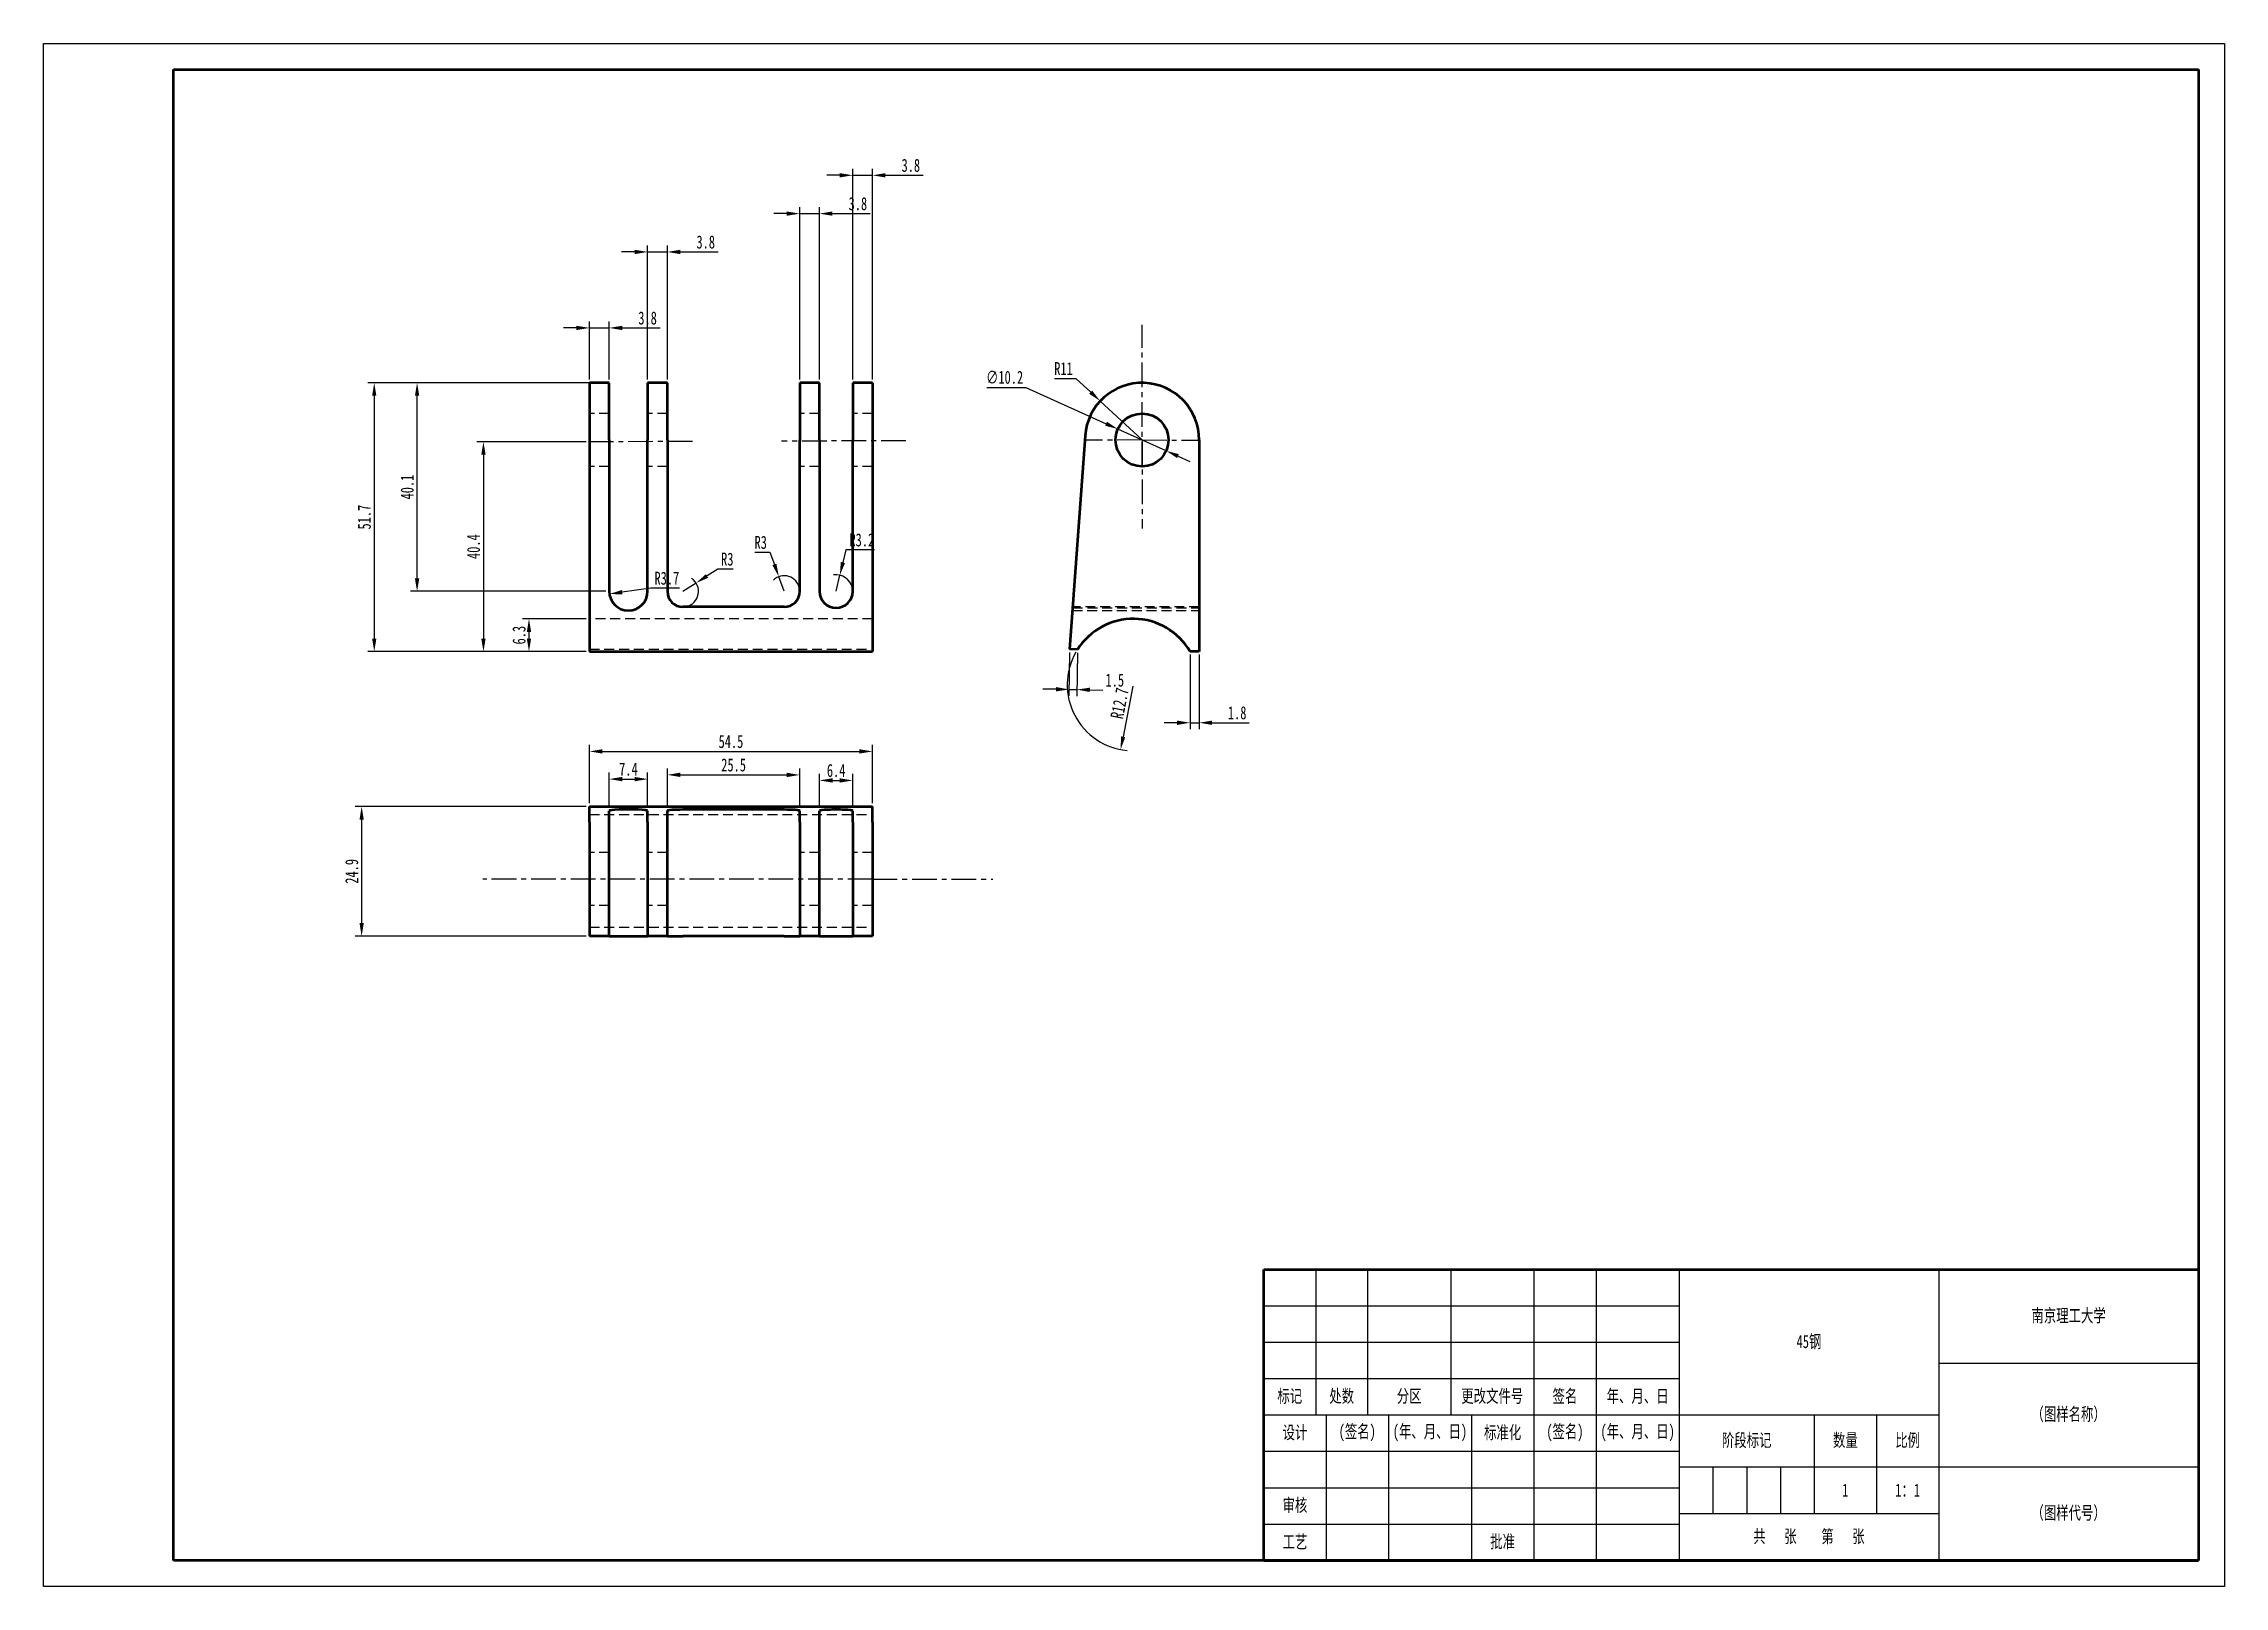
# Model space of a CAD drawing. Header units: millimetres. Extents: x 1050 to 2021, y 766 to 1186.
# Drawn here: x 1050 to 1470, y 765.6 to 1062.6 of the extents above; entities that cross this region are included whole.
import ezdxf

# ---------------------------------------------------------------- set-up
doc = ezdxf.new("R2010")
doc.units = ezdxf.units.MM
doc.header["$LTSCALE"] = 0.3
doc.linetypes.add('CENTER', pattern=[50.8, 31.75, -6.35, 6.35, -6.35])
doc.linetypes.add('DASHED', pattern=[19.05, 12.7, -6.35])
for name, color, linetype, lineweight in [('尺寸线', 3, 'Continuous', 25), ('粗实线', 7, 'Continuous', 50), ('细实线', 7, 'Continuous', 25), ('细文本', 7, 'Continuous', 25), ('细点画线', 1, 'CENTER', 25)]:
    doc.layers.add(name, color=color, linetype=linetype, lineweight=lineweight)
doc.styles.add('NUT Standard', font='simfang.ttf', dxfattribs={"width": 0.7, "height": 2.5})
doc.dimstyles.new('NUT Standard', dxfattribs={"dimtxt": 2.5, "dimasz": 2.5, "dimexe": 1.25, "dimexo": 0.625, "dimtad": 1, "dimtoh": 1, "dimdec": 1, "dimdsep": 46, "dimtxsty": 'NUT Standard', "dimcen": 2.5, "dimadec": 0, "dimazin": 0, "dimtfac": 1, "dimtdec": 1, "dimtmove": 0, "dimatfit": 3, "dimfxl": 1, "dimarcsym": 0})

msp = doc.modelspace()

# ---------------------------------------------------------------- texts
at = {"layer": '粗实线', "char_height": 2.5, "attachment_point": 5, "style": 'NUT Standard'}
for s, insert in [('\\pxqc;{\\fFangSong|b0|i0|c134|p49;1}', (1397.04, 784.12)), ('\\pxqc;{\\fFangSong|b0|i0|c134|p49;1：1}', (1409.04, 784.12))]:
    msp.add_mtext_dynamic_manual_height_columns(s, width=12, gutter_width=12.5, heights=[0], dxfattribs=dict(at, insert=insert))
at = {"layer": '细文本', "char_height": 2.5, "attachment_point": 5, "style": 'NUT Standard'}
for s, insert, width in [('{\\fFangSong|b0|i0|c134|p49;南京理工大学}', (1440.04, 817.62), 50), ('45钢', (1390.04, 812.62), 50), ('标记', (1290.04, 802.12), 10), ('处数', (1300.04, 802.12), 10), ('分区', (1313.04, 802.12), 16), ('更改文件号', (1329.04, 802.12), 16), ('签名', (1343.04, 802.12), 12), ('年、月、日', (1357.04, 802.12), 16), ('（图样名称）', (1440.04, 798.62), 50), ('设计', (1291.04, 795.12), 12), ('(签名)', (1303.04, 795.12), 12), ('(年、月、日)', (1317.04, 795.12), 16), ('标准化', (1331.04, 795.12), 12), ('(签名)', (1343.04, 795.12), 12), ('(年、月、日)', (1357.04, 795.12), 16), ('阶段标记', (1378.04, 793.62), 26), ('数量', (1397.04, 793.62), 12), ('比例', (1409.04, 793.62), 12), ('审核', (1291.04, 781.12), 12), ('（图样代号）', (1440.04, 779.62), 50), ('工艺', (1291.04, 774.12), 12), ('批准', (1331.04, 774.12), 12), ('共   张    第   张', (1390.04, 775.12), 50)]:
    msp.add_mtext(s, dxfattribs=dict(at, insert=insert, width=width))

# ---------------------------------------------------------------- blocks, each defined once
blk = doc.blocks.new('*D5')
at = {"layer": 'Defpoints', "color": 0, "transparency": 16777216}
for p in [(1256.94, 988.42), (1266.24, 984.23)]:
    blk.add_point(p, dxfattribs=at)
at = {"layer": '尺寸线', "color": 0, "lineweight": -2, "transparency": 16777216}
for p, q in [((1231.67, 996.41), (1239.19, 996.41)), ((1239.19, 996.41), (1254.66, 989.44)), ((1266.24, 984.23), (1256.94, 988.42)), ((1268.52, 983.2), (1270.8, 982.18))]:
    blk.add_line(p, q, dxfattribs=at)
at = {"layer": '尺寸线', "color": 0, "transparency": 16777216}
for points in [[(1254.83, 989.82), (1254.49, 989.06), (1256.94, 988.42)], [(1268.69, 983.58), (1268.35, 982.82), (1266.24, 984.23)]]:
    blk.add_solid(points, dxfattribs=at)
at = {"layer": '尺寸线', "color": 0, "transparency": 16777216, "insert": (1235.12, 998.37), "char_height": 2.5, "attachment_point": 5, "style": 'NUT Standard'}
blk.add_mtext('∅10.2', dxfattribs=at)
blk = doc.blocks.new('*D6')
at = {"layer": 'Defpoints', "color": 0, "transparency": 16777216}
for p in [(1253.53, 993.81), (1261.59, 986.32)]:
    blk.add_point(p, dxfattribs=at)
at = {"layer": '尺寸线', "color": 0, "lineweight": -2, "transparency": 16777216}
for p, q in [((1244.72, 998.18), (1248.84, 998.18)), ((1248.84, 998.18), (1251.7, 995.52)), ((1261.59, 986.32), (1253.53, 993.81))]:
    blk.add_line(p, q, dxfattribs=at)
at = {"layer": '尺寸线', "color": 0, "transparency": 16777216}
blk.add_solid([(1251.99, 995.82), (1251.42, 995.21), (1253.53, 993.81)], dxfattribs=at)
at = {"layer": '尺寸线', "color": 0, "transparency": 16777216, "insert": (1246.47, 1000.05), "char_height": 2.5, "attachment_point": 5, "style": 'NUT Standard'}
blk.add_mtext('R11', dxfattribs=at)
blk = doc.blocks.new('*D7')
at = {"layer": 'Defpoints', "color": 0, "transparency": 16777216}
for p in [(1159.01, 956.66), (1162.67, 957.18)]:
    blk.add_point(p, dxfattribs=at)
at = {"layer": '尺寸线', "color": 0, "lineweight": -2, "transparency": 16777216}
for p, q in [((1167, 957.8), (1161.48, 957.02)), ((1172.51, 957.8), (1167, 957.8))]:
    blk.add_line(p, q, dxfattribs=at)
at = {"layer": '尺寸线', "color": 0, "transparency": 16777216}
blk.add_solid([(1161.42, 957.43), (1161.54, 956.6), (1159.01, 956.66)], dxfattribs=at)
at = {"layer": '尺寸线', "color": 0, "transparency": 16777216, "insert": (1170.07, 959.69), "char_height": 2.5, "attachment_point": 5, "style": 'NUT Standard'}
blk.add_mtext('R3.7', dxfattribs=at)
blk = doc.blocks.new('*D8')
at = {"layer": 'Defpoints', "color": 0, "transparency": 16777216}
for p in [(1203.4, 960.3), (1202.67, 957.18)]:
    blk.add_point(p, dxfattribs=at)
at = {"layer": '尺寸线', "color": 0, "lineweight": -2, "transparency": 16777216}
for p, q in [((1204.55, 965.16), (1203.98, 962.73)), ((1210.06, 965.16), (1204.55, 965.16)), ((1202.67, 957.18), (1203.4, 960.3))]:
    blk.add_line(p, q, dxfattribs=at)
blk.add_arc((1202.67, 957.18), 3.2, 11.1906, 99.0827, dxfattribs=at)
at = {"layer": '尺寸线', "color": 0, "transparency": 16777216}
blk.add_solid([(1203.57, 962.83), (1204.39, 962.63), (1203.4, 960.3)], dxfattribs=at)
at = {"layer": '尺寸线', "color": 0, "transparency": 16777216, "insert": (1207.62, 967.06), "char_height": 2.5, "attachment_point": 5, "style": 'NUT Standard'}
blk.add_mtext('R3.2', dxfattribs=at)
blk = doc.blocks.new('*D9')
at = {"layer": 'Defpoints', "color": 0, "transparency": 16777216}
for p in [(1175.7, 958.79), (1173.17, 957.18)]:
    blk.add_point(p, dxfattribs=at)
at = {"layer": '尺寸线', "color": 0, "lineweight": -2, "transparency": 16777216}
for p, q in [((1173.17, 957.18), (1175.7, 958.79)), ((1179.92, 961.47), (1177.81, 960.13)), ((1182.87, 961.47), (1179.92, 961.47))]:
    blk.add_line(p, q, dxfattribs=at)
blk.add_arc((1173.17, 957.18), 3, 281.9366, 56.2522, dxfattribs=at)
at = {"layer": '尺寸线', "color": 0, "transparency": 16777216}
blk.add_solid([(1177.59, 960.48), (1178.04, 959.78), (1175.7, 958.79)], dxfattribs=at)
at = {"layer": '尺寸线', "color": 0, "transparency": 16777216, "insert": (1181.71, 963.36), "char_height": 2.5, "attachment_point": 5, "style": 'NUT Standard'}
blk.add_mtext('R3', dxfattribs=at)
blk = doc.blocks.new('*D10')
at = {"layer": 'Defpoints', "color": 0, "transparency": 16777216}
for p in [(1191.64, 960), (1192.67, 957.18)]:
    blk.add_point(p, dxfattribs=at)
at = {"layer": '尺寸线', "color": 0, "lineweight": -2, "transparency": 16777216}
for p, q in [((1186.99, 964.7), (1189.93, 964.7)), ((1189.93, 964.7), (1190.79, 962.35)), ((1192.67, 957.18), (1191.64, 960))]:
    blk.add_line(p, q, dxfattribs=at)
blk.add_arc((1192.67, 957.18), 3, 11.9366, 133.8648, dxfattribs=at)
at = {"layer": '尺寸线', "color": 0, "transparency": 16777216}
blk.add_solid([(1191.18, 962.49), (1190.4, 962.21), (1191.64, 960)], dxfattribs=at)
at = {"layer": '尺寸线', "color": 0, "transparency": 16777216, "insert": (1188.15, 966.59), "char_height": 2.5, "attachment_point": 5, "style": 'NUT Standard'}
blk.add_mtext('R3', dxfattribs=at)
blk = doc.blocks.new('*D11')
at = {"layer": 'Defpoints', "color": 0, "transparency": 16777216}
for p in [(1209.67, 926.36), (1155.17, 915.74), (1209.67, 915.74)]:
    blk.add_point(p, dxfattribs=at)
at = {"layer": '尺寸线', "color": 0, "lineweight": -2, "transparency": 16777216}
for p, q in [((1155.17, 916.37), (1155.17, 927.61)), ((1157.67, 926.36), (1207.17, 926.36)), ((1209.67, 916.37), (1209.67, 927.61))]:
    blk.add_line(p, q, dxfattribs=at)
at = {"layer": '尺寸线', "color": 0, "transparency": 16777216}
for points in [[(1157.67, 926.78), (1157.67, 925.94), (1155.17, 926.36)], [(1207.17, 926.78), (1207.17, 925.94), (1209.67, 926.36)]]:
    blk.add_solid(points, dxfattribs=at)
at = {"layer": '尺寸线', "color": 0, "transparency": 16777216, "insert": (1182.42, 928.25), "char_height": 2.5, "attachment_point": 5, "style": 'NUT Standard'}
blk.add_mtext('54.5', dxfattribs=at)
blk = doc.blocks.new('*D12')
at = {"layer": 'Defpoints', "color": 0, "transparency": 16777216}
for p in [(1155.17, 997.32), (1113.72, 945.59), (1155.17, 945.59)]:
    blk.add_point(p, dxfattribs=at)
at = {"layer": '尺寸线', "color": 0, "lineweight": -2, "transparency": 16777216}
for p, q in [((1154.54, 997.32), (1112.47, 997.32)), ((1113.72, 994.82), (1113.72, 948.09)), ((1154.54, 945.59), (1112.47, 945.59))]:
    blk.add_line(p, q, dxfattribs=at)
at = {"layer": '尺寸线', "color": 0, "transparency": 16777216}
for points in [[(1113.3, 994.82), (1114.13, 994.82), (1113.72, 997.32)], [(1113.3, 948.09), (1114.13, 948.09), (1113.72, 945.59)]]:
    blk.add_solid(points, dxfattribs=at)
at = {"layer": '尺寸线', "color": 0, "transparency": 16777216, "insert": (1111.82, 971.46), "char_height": 2.5, "attachment_point": 5, "rotation": 90, "style": 'NUT Standard'}
blk.add_mtext('51.7', dxfattribs=at)
blk = doc.blocks.new('*D13')
at = {"layer": 'Defpoints', "color": 0, "transparency": 16777216}
for p in [(1259.89, 939.18), (1257.47, 926.72)]:
    blk.add_point(p, dxfattribs=at)
at = {"layer": '尺寸线', "color": 0, "lineweight": -2, "transparency": 16777216}
blk.add_line((1259.83, 938.91), (1257.95, 929.17), dxfattribs=at)
blk.add_arc((1259.89, 939.18), 12.7, 150.3891, 264.6782, dxfattribs=at)
at = {"layer": '尺寸线', "color": 0, "transparency": 16777216}
blk.add_solid([(1257.54, 929.25), (1258.36, 929.09), (1257.47, 926.72)], dxfattribs=at)
at = {"layer": '尺寸线', "color": 0, "transparency": 16777216, "insert": (1257.27, 935.63), "char_height": 2.5, "attachment_point": 5, "rotation": 79.0388, "style": 'NUT Standard'}
blk.add_mtext('R12.7', dxfattribs=at)
blk = doc.blocks.new('*D14')
at = {"layer": 'Defpoints', "color": 0, "transparency": 16777216}
for p in [(1270.83, 945.62), (1272.59, 945.62), (1272.59, 931.88)]:
    blk.add_point(p, dxfattribs=at)
at = {"layer": '尺寸线', "color": 0, "lineweight": -2, "transparency": 16777216}
for p, q in [((1270.83, 945), (1270.83, 930.63)), ((1272.59, 945), (1272.59, 930.63)), ((1268.33, 931.88), (1265.83, 931.88)), ((1270.83, 931.88), (1272.59, 931.88)), ((1275.09, 931.88), (1282.24, 931.88))]:
    blk.add_line(p, q, dxfattribs=at)
at = {"layer": '尺寸线', "color": 0, "transparency": 16777216}
for points in [[(1268.33, 932.3), (1268.33, 931.46), (1270.83, 931.88)], [(1275.09, 932.3), (1275.09, 931.46), (1272.59, 931.88)]]:
    blk.add_solid(points, dxfattribs=at)
at = {"layer": '尺寸线', "color": 0, "transparency": 16777216, "insert": (1279.91, 933.78), "char_height": 2.5, "attachment_point": 5, "style": 'NUT Standard'}
blk.add_mtext('1.8', dxfattribs=at)
blk = doc.blocks.new('*D15')
at = {"layer": 'Defpoints', "color": 0, "transparency": 16777216}
for p in [(1155.17, 915.74), (1111.29, 890.8), (1155.17, 890.8)]:
    blk.add_point(p, dxfattribs=at)
at = {"layer": '尺寸线', "color": 0, "lineweight": -2, "transparency": 16777216}
for p, q in [((1154.54, 915.74), (1110.04, 915.74)), ((1111.29, 913.24), (1111.29, 893.3)), ((1154.54, 890.8), (1110.04, 890.8))]:
    blk.add_line(p, q, dxfattribs=at)
at = {"layer": '尺寸线', "color": 0, "transparency": 16777216}
for points in [[(1110.88, 913.24), (1111.71, 913.24), (1111.29, 915.74)], [(1110.88, 893.3), (1111.71, 893.3), (1111.29, 890.8)]]:
    blk.add_solid(points, dxfattribs=at)
at = {"layer": '尺寸线', "color": 0, "transparency": 16777216, "insert": (1109.4, 903.27), "char_height": 2.5, "attachment_point": 5, "rotation": 90, "style": 'NUT Standard'}
blk.add_mtext('24.9', dxfattribs=at)
blk = doc.blocks.new('*D17')
at = {"layer": 'Defpoints', "color": 0, "transparency": 16777216}
for p in [(1121.97, 997.32), (1158.97, 997.32), (1158.97, 957.18)]:
    blk.add_point(p, dxfattribs=at)
at = {"layer": '尺寸线', "color": 0, "lineweight": -2, "transparency": 16777216}
for p, q in [((1158.34, 997.32), (1120.72, 997.32)), ((1121.97, 959.68), (1121.97, 994.82)), ((1158.34, 957.18), (1120.72, 957.18))]:
    blk.add_line(p, q, dxfattribs=at)
at = {"layer": '尺寸线', "color": 0, "transparency": 16777216}
for points in [[(1121.55, 994.82), (1122.39, 994.82), (1121.97, 997.32)], [(1121.55, 959.68), (1122.39, 959.68), (1121.97, 957.18)]]:
    blk.add_solid(points, dxfattribs=at)
at = {"layer": '尺寸线', "color": 0, "transparency": 16777216, "insert": (1120.07, 977.25), "char_height": 2.5, "attachment_point": 5, "rotation": 90, "style": 'NUT Standard'}
blk.add_mtext('40.1', dxfattribs=at)
blk = doc.blocks.new('*D18')
at = {"layer": 'Defpoints', "color": 0, "transparency": 16777216}
for p in [(1155.17, 951.88), (1143.52, 945.59), (1155.17, 945.59)]:
    blk.add_point(p, dxfattribs=at)
at = {"layer": '尺寸线', "color": 0, "lineweight": -2, "transparency": 16777216}
for p, q in [((1154.54, 951.88), (1142.27, 951.88)), ((1143.52, 949.38), (1143.52, 948.09)), ((1154.54, 945.59), (1142.27, 945.59))]:
    blk.add_line(p, q, dxfattribs=at)
at = {"layer": '尺寸线', "color": 0, "transparency": 16777216}
for points in [[(1143.1, 949.38), (1143.94, 949.38), (1143.52, 951.88)], [(1143.1, 948.09), (1143.94, 948.09), (1143.52, 945.59)]]:
    blk.add_solid(points, dxfattribs=at)
at = {"layer": '尺寸线', "color": 0, "transparency": 16777216, "insert": (1141.62, 948.74), "char_height": 2.5, "attachment_point": 5, "rotation": 90, "style": 'NUT Standard'}
blk.add_mtext('6.3', dxfattribs=at)
blk = doc.blocks.new('*D19')
at = {"layer": 'Defpoints', "color": 0, "transparency": 16777216}
for p in [(1158.97, 1007.89), (1155.17, 997.32), (1158.97, 997.32)]:
    blk.add_point(p, dxfattribs=at)
at = {"layer": '尺寸线', "color": 0, "lineweight": -2, "transparency": 16777216}
for p, q in [((1155.17, 997.95), (1155.17, 1009.14)), ((1158.97, 997.95), (1158.97, 1009.14)), ((1152.67, 1007.89), (1150.17, 1007.89)), ((1155.17, 1007.89), (1158.97, 1007.89)), ((1161.47, 1007.89), (1168.76, 1007.89))]:
    blk.add_line(p, q, dxfattribs=at)
at = {"layer": '尺寸线', "color": 0, "transparency": 16777216}
for points in [[(1152.67, 1008.3), (1152.67, 1007.47), (1155.17, 1007.89)], [(1161.47, 1008.3), (1161.47, 1007.47), (1158.97, 1007.89)]]:
    blk.add_solid(points, dxfattribs=at)
at = {"layer": '尺寸线', "color": 0, "transparency": 16777216, "insert": (1166.36, 1009.78), "char_height": 2.5, "attachment_point": 5, "style": 'NUT Standard'}
blk.add_mtext('3.8', dxfattribs=at)
blk = doc.blocks.new('*D20')
at = {"layer": 'Defpoints', "color": 0, "transparency": 16777216}
for p in [(1170.17, 1022.52), (1166.37, 997.32), (1170.17, 997.32)]:
    blk.add_point(p, dxfattribs=at)
at = {"layer": '尺寸线', "color": 0, "lineweight": -2, "transparency": 16777216}
for p, q in [((1163.87, 1022.52), (1161.37, 1022.52)), ((1166.37, 997.95), (1166.37, 1023.77)), ((1166.37, 1022.52), (1170.17, 1022.52)), ((1170.17, 997.95), (1170.17, 1023.77)), ((1172.67, 1022.52), (1179.96, 1022.52))]:
    blk.add_line(p, q, dxfattribs=at)
at = {"layer": '尺寸线', "color": 0, "transparency": 16777216}
for points in [[(1163.87, 1022.93), (1163.87, 1022.1), (1166.37, 1022.52)], [(1172.67, 1022.93), (1172.67, 1022.1), (1170.17, 1022.52)]]:
    blk.add_solid(points, dxfattribs=at)
at = {"layer": '尺寸线', "color": 0, "transparency": 16777216, "insert": (1177.56, 1024.41), "char_height": 2.5, "attachment_point": 5, "style": 'NUT Standard'}
blk.add_mtext('3.8', dxfattribs=at)
blk = doc.blocks.new('*D21')
at = {"layer": 'Defpoints', "color": 0, "transparency": 16777216}
for p in [(1199.47, 1029.89), (1195.67, 997.32), (1199.47, 997.32)]:
    blk.add_point(p, dxfattribs=at)
at = {"layer": '尺寸线', "color": 0, "lineweight": -2, "transparency": 16777216}
for p, q in [((1193.17, 1029.89), (1190.67, 1029.89)), ((1195.67, 997.95), (1195.67, 1031.14)), ((1195.67, 1029.89), (1199.47, 1029.89)), ((1199.47, 997.95), (1199.47, 1031.14)), ((1201.97, 1029.89), (1209.26, 1029.89))]:
    blk.add_line(p, q, dxfattribs=at)
at = {"layer": '尺寸线', "color": 0, "transparency": 16777216}
for points in [[(1193.17, 1030.31), (1193.17, 1029.48), (1195.67, 1029.89)], [(1201.97, 1030.31), (1201.97, 1029.48), (1199.47, 1029.89)]]:
    blk.add_solid(points, dxfattribs=at)
at = {"layer": '尺寸线', "color": 0, "transparency": 16777216, "insert": (1206.86, 1031.79), "char_height": 2.5, "attachment_point": 5, "style": 'NUT Standard'}
blk.add_mtext('3.8', dxfattribs=at)
blk = doc.blocks.new('*D22')
at = {"layer": 'Defpoints', "color": 0, "transparency": 16777216}
for p in [(1209.67, 1037.27), (1205.87, 997.32), (1209.67, 997.32)]:
    blk.add_point(p, dxfattribs=at)
at = {"layer": '尺寸线', "color": 0, "lineweight": -2, "transparency": 16777216}
for p, q in [((1205.87, 997.95), (1205.87, 1038.52)), ((1209.67, 997.95), (1209.67, 1038.52)), ((1203.37, 1037.27), (1200.87, 1037.27)), ((1205.87, 1037.27), (1209.67, 1037.27)), ((1212.17, 1037.27), (1219.46, 1037.27))]:
    blk.add_line(p, q, dxfattribs=at)
at = {"layer": '尺寸线', "color": 0, "transparency": 16777216}
for points in [[(1203.37, 1037.69), (1203.37, 1036.86), (1205.87, 1037.27)], [(1212.17, 1037.69), (1212.17, 1036.86), (1209.67, 1037.27)]]:
    blk.add_solid(points, dxfattribs=at)
at = {"layer": '尺寸线', "color": 0, "transparency": 16777216, "insert": (1217.06, 1039.17), "char_height": 2.5, "attachment_point": 5, "style": 'NUT Standard'}
blk.add_mtext('3.8', dxfattribs=at)
blk = doc.blocks.new('*D23')
at = {"layer": 'Defpoints', "color": 0, "transparency": 16777216}
for p in [(1166.37, 921.03), (1158.97, 914.93), (1166.37, 914.93)]:
    blk.add_point(p, dxfattribs=at)
at = {"layer": '尺寸线', "color": 0, "lineweight": -2, "transparency": 16777216}
for p, q in [((1158.97, 915.56), (1158.97, 922.28)), ((1161.47, 921.03), (1163.87, 921.03)), ((1166.37, 915.56), (1166.37, 922.28))]:
    blk.add_line(p, q, dxfattribs=at)
at = {"layer": '尺寸线', "color": 0, "transparency": 16777216}
for points in [[(1161.47, 921.45), (1161.47, 920.61), (1158.97, 921.03)], [(1163.87, 921.45), (1163.87, 920.61), (1166.37, 921.03)]]:
    blk.add_solid(points, dxfattribs=at)
at = {"layer": '尺寸线', "color": 0, "transparency": 16777216, "insert": (1162.67, 922.93), "char_height": 2.5, "attachment_point": 5, "style": 'NUT Standard'}
blk.add_mtext('7.4', dxfattribs=at)
blk = doc.blocks.new('*D24')
at = {"layer": 'Defpoints', "color": 0, "transparency": 16777216}
for p in [(1195.67, 921.83), (1170.18, 914.95), (1195.67, 914.93)]:
    blk.add_point(p, dxfattribs=at)
at = {"layer": '尺寸线', "color": 0, "lineweight": -2, "transparency": 16777216}
for p, q in [((1170.18, 915.58), (1170.19, 923.1)), ((1172.69, 921.85), (1193.17, 921.83)), ((1195.67, 915.56), (1195.68, 923.08))]:
    blk.add_line(p, q, dxfattribs=at)
at = {"layer": '尺寸线', "color": 0, "transparency": 16777216}
for points in [[(1172.69, 922.27), (1172.69, 921.43), (1170.19, 921.85)], [(1193.17, 922.25), (1193.17, 921.42), (1195.67, 921.83)]]:
    blk.add_solid(points, dxfattribs=at)
at = {"layer": '尺寸线', "color": 0, "transparency": 16777216, "insert": (1182.93, 923.74), "char_height": 2.5, "attachment_point": 5, "rotation": 359.9537, "style": 'NUT Standard'}
blk.add_mtext('25.5', dxfattribs=at)
blk = doc.blocks.new('*D25')
at = {"layer": 'Defpoints', "color": 0, "transparency": 16777216}
for p in [(1205.88, 920.77), (1199.47, 914.94), (1205.87, 914.93)]:
    blk.add_point(p, dxfattribs=at)
at = {"layer": '尺寸线', "color": 0, "lineweight": -2, "transparency": 16777216}
for p, q in [((1199.47, 915.57), (1199.48, 922.03)), ((1201.98, 920.78), (1203.38, 920.78)), ((1205.87, 915.56), (1205.88, 922.02))]:
    blk.add_line(p, q, dxfattribs=at)
at = {"layer": '尺寸线', "color": 0, "transparency": 16777216}
for points in [[(1201.98, 921.2), (1201.98, 920.36), (1199.48, 920.78)], [(1203.38, 921.19), (1203.38, 920.36), (1205.88, 920.77)]]:
    blk.add_solid(points, dxfattribs=at)
at = {"layer": '尺寸线', "color": 0, "transparency": 16777216, "insert": (1202.68, 922.68), "char_height": 2.5, "attachment_point": 5, "rotation": 359.9089, "style": 'NUT Standard'}
blk.add_mtext('6.4', dxfattribs=at)
blk = doc.blocks.new('*D26')
at = {"layer": 'Defpoints', "color": 0, "transparency": 16777216}
for p in [(1155.17, 985.97), (1134.75, 945.59), (1155.17, 945.59)]:
    blk.add_point(p, dxfattribs=at)
at = {"layer": '尺寸线', "color": 0, "lineweight": -2, "transparency": 16777216}
for p, q in [((1154.54, 985.97), (1133.5, 985.97)), ((1134.75, 983.47), (1134.75, 948.09)), ((1154.54, 945.59), (1133.5, 945.59))]:
    blk.add_line(p, q, dxfattribs=at)
at = {"layer": '尺寸线', "color": 0, "transparency": 16777216}
for points in [[(1134.33, 983.47), (1135.17, 983.47), (1134.75, 985.97)], [(1134.33, 948.09), (1135.17, 948.09), (1134.75, 945.59)]]:
    blk.add_solid(points, dxfattribs=at)
at = {"layer": '尺寸线', "color": 0, "transparency": 16777216, "insert": (1132.85, 965.78), "char_height": 2.5, "attachment_point": 5, "rotation": 90, "style": 'NUT Standard'}
blk.add_mtext('40.4', dxfattribs=at)
blk = doc.blocks.new('*D27')
at = {"layer": 'Defpoints', "color": 0, "transparency": 16777216}
for p in [(1247.65, 946.02), (1249.17, 945.99), (1249.03, 938.26)]:
    blk.add_point(p, dxfattribs=at)
at = {"layer": '尺寸线', "color": 0, "lineweight": -2, "transparency": 16777216}
for p, q in [((1247.64, 945.4), (1247.49, 937.04)), ((1249.16, 945.37), (1249.01, 937.01)), ((1245.01, 938.33), (1242.51, 938.37)), ((1247.51, 938.29), (1249.03, 938.26)), ((1251.53, 938.22), (1254.03, 938.17))]:
    blk.add_line(p, q, dxfattribs=at)
at = {"layer": '尺寸线', "color": 0, "transparency": 16777216}
for points in [[(1245.02, 938.75), (1245.01, 937.91), (1247.51, 938.29)], [(1251.54, 938.63), (1251.53, 937.8), (1249.03, 938.26)]]:
    blk.add_solid(points, dxfattribs=at)
at = {"layer": '尺寸线', "color": 0, "transparency": 16777216, "insert": (1256.35, 940.07), "char_height": 2.5, "attachment_point": 5, "style": 'NUT Standard'}
blk.add_mtext('1.5', dxfattribs=at)

# ---------------------------------------------------------------- dimensions: what is measured, and where the dimension line sits
at = {"layer": '尺寸线'}
for base, p1, p2, picture, middle in [((1209.67, 1037.27), (1205.87, 997.32), (1209.67, 997.32), '*D22', (1217.06, 1039.17)), ((1199.47, 1029.89), (1195.67, 997.32), (1199.47, 997.32), '*D21', (1206.86, 1031.79)), ((1170.17, 1022.52), (1166.37, 997.32), (1170.17, 997.32), '*D20', (1177.56, 1024.41)), ((1158.97, 1007.89), (1155.17, 997.32), (1158.97, 997.32), '*D19', (1166.36, 1009.78)), ((1272.59, 931.88), (1270.83, 945.62), (1272.59, 945.62), '*D14', (1279.91, 933.78)), ((1209.67, 926.36), (1155.17, 915.74), (1209.67, 915.74), '*D11', (1182.42, 928.25)), ((1166.37, 921.03), (1158.97, 914.93), (1166.37, 914.93), '*D23', (1162.67, 922.93))]:
    dim = msp.add_linear_dim(base=base, p1=p1, p2=p2, dimstyle='NUT Standard', dxfattribs=at)
    dim.commit()
    dim.dimension.update_dxf_attribs({"geometry": picture, "text_midpoint": middle})
dim = msp.add_diameter_dim_2p(p1=(1266.24, 984.23), p2=(1256.94, 988.42), dimstyle='NUT Standard', dxfattribs=at)
dim.commit()
dim.dimension.update_dxf_attribs({"geometry": '*D5', "text_midpoint": (1235.12, 996.41), "dimtype": 163})
for center, mpoint, picture, middle in [((1261.59, 986.32), (1253.53, 993.81), '*D6', (1246.47, 998.18)), ((1162.67, 957.18), (1159.01, 956.66), '*D7', (1167, 957.8)), ((1259.89, 939.18), (1257.47, 926.72), '*D13', (1259.13, 935.27))]:
    dim = msp.add_radius_dim(center=center, mpoint=mpoint, dimstyle='NUT Standard', dxfattribs=at)
    dim.commit()
    dim.dimension.update_dxf_attribs({"geometry": picture, "text_midpoint": middle, "dimtype": 164})
for base, p1, p2, picture, middle in [((1113.72, 945.59), (1155.17, 997.32), (1155.17, 945.59), '*D12', (1111.82, 971.46)), ((1121.97, 997.32), (1158.97, 957.18), (1158.97, 997.32), '*D17', (1120.07, 977.25)), ((1134.75, 945.59), (1155.17, 985.97), (1155.17, 945.59), '*D26', (1132.85, 965.78)), ((1143.52, 945.59), (1155.17, 951.88), (1155.17, 945.59), '*D18', (1141.62, 948.74)), ((1111.29, 890.8), (1155.17, 915.74), (1155.17, 890.8), '*D15', (1109.4, 903.27))]:
    dim = msp.add_linear_dim(base=base, p1=p1, p2=p2, angle=90, dimstyle='NUT Standard', dxfattribs=at)
    dim.commit()
    dim.dimension.update_dxf_attribs({"geometry": picture, "text_midpoint": middle})
for center, mpoint, picture, middle in [((1192.67, 957.18), (1191.64, 960), '*D10', (1188.15, 966.59)), ((1202.67, 957.18), (1203.4, 960.3), '*D8', (1207.62, 967.06)), ((1173.17, 957.18), (1175.7, 958.79), '*D9', (1181.71, 963.36))]:
    dim = msp.add_radius_dim(center=center, mpoint=mpoint, dimstyle='NUT Standard', dxfattribs=at)
    dim.commit()
    dim.dimension.update_dxf_attribs({"geometry": picture, "text_midpoint": middle})
for p1, p2, distance, picture, middle in [((1247.65, 946.02), (1249.17, 945.99), -7.74, '*D27', (1256.35, 940.07)), ((1170.18, 914.95), (1195.67, 914.93), 6.9, '*D24', (1182.93, 923.74)), ((1199.47, 914.94), (1205.87, 914.93), 5.84, '*D25', (1202.68, 922.68))]:
    dim = msp.add_aligned_dim(p1=p1, p2=p2, distance=distance, dimstyle='NUT Standard', dxfattribs=at)
    dim.commit()
    dim.dimension.update_dxf_attribs({"geometry": picture, "text_midpoint": middle})

# ---------------------------------------------------------------- linework, layer by layer
for p, q in [((1050.04, 1062.62), (1470.04, 1062.62)), ((1050.04, 765.62), (1050.04, 1062.62)), ((1470.04, 1062.62), (1470.04, 765.62)), ((1470.04, 765.62), (1050.04, 765.62))]:
    msp.add_line(p, q)
at = {"color": 7, "lineweight": 50}
for p, q in [((1155.17, 997.32), (1155.17, 986.32)), ((1158.97, 997.32), (1155.17, 997.32)), ((1158.97, 986.32), (1158.97, 997.32)), ((1166.37, 997.32), (1166.37, 986.32)), ((1170.17, 997.32), (1166.37, 997.32)), ((1170.17, 986.32), (1170.17, 997.32)), ((1195.67, 997.32), (1195.67, 986.32)), ((1199.47, 997.32), (1195.67, 997.32)), ((1199.47, 986.32), (1199.47, 997.32)), ((1205.87, 997.32), (1205.87, 986.32)), ((1209.67, 997.32), (1205.87, 997.32)), ((1209.67, 997.32), (1209.67, 986.32)), ((1250.62, 987.12), (1247.65, 946.02)), ((1155.17, 986.32), (1155.17, 945.59)), ((1158.97, 986.32), (1158.97, 957.18)), ((1166.37, 957.18), (1166.37, 986.32)), ((1170.17, 986.32), (1170.17, 957.18)), ((1195.67, 957.18), (1195.67, 986.32)), ((1199.47, 986.32), (1199.47, 957.18)), ((1205.87, 957.18), (1205.87, 986.32)), ((1209.67, 986.32), (1209.67, 945.59)), ((1272.59, 986.32), (1272.59, 945.59)), ((1192.67, 954.18), (1173.17, 954.18)), ((1155.17, 945.59), (1209.67, 945.59)), ((1249.17, 945.99), (1247.65, 946.02)), ((1272.59, 945.59), (1270.83, 945.62)), ((1155.17, 915.74), (1209.67, 915.74)), ((1155.17, 912.77), (1155.17, 915.74)), ((1209.67, 912.77), (1209.67, 915.74)), ((1155.17, 912.77), (1155.17, 890.8)), ((1158.97, 912.77), (1158.97, 914.93)), ((1158.97, 890.8), (1158.97, 912.77)), ((1166.37, 912.77), (1166.37, 914.93)), ((1166.37, 912.77), (1166.37, 890.8)), ((1170.17, 912.77), (1170.17, 914.93)), ((1170.17, 890.8), (1170.17, 912.77)), ((1192.67, 915.15), (1173.17, 915.15)), ((1195.67, 912.77), (1195.67, 914.93)), ((1195.67, 912.77), (1195.67, 890.8)), ((1199.47, 912.77), (1199.47, 914.93)), ((1199.47, 890.8), (1199.47, 912.77)), ((1205.87, 912.77), (1205.87, 914.93)), ((1205.87, 912.77), (1205.87, 890.8)), ((1209.67, 912.77), (1209.67, 890.8)), ((1158.97, 890.8), (1155.17, 890.8)), ((1158.97, 890.8), (1166.37, 890.8)), ((1170.17, 890.8), (1166.37, 890.8)), ((1170.17, 890.8), (1173.17, 890.8)), ((1192.67, 890.8), (1173.17, 890.8)), ((1192.67, 890.8), (1195.67, 890.8)), ((1199.47, 890.8), (1195.67, 890.8)), ((1199.47, 890.8), (1205.87, 890.8)), ((1209.67, 890.8), (1205.87, 890.8))]:
    msp.add_line(p, q, dxfattribs=at)
at = {"color": 40, "linetype": 'DASHED', "lineweight": 25, "ltscale": 0.5, "true_color": 0xf8d731}
for p, q in [((1158.97, 991.42), (1155.17, 991.42)), ((1170.17, 991.42), (1166.37, 991.42)), ((1199.47, 991.42), (1195.67, 991.42)), ((1209.67, 991.42), (1205.87, 991.42)), ((1158.97, 981.22), (1155.17, 981.22)), ((1170.17, 981.22), (1166.37, 981.22)), ((1199.47, 981.22), (1195.67, 981.22)), ((1209.67, 981.22), (1205.87, 981.22)), ((1248.19, 953.48), (1272.59, 953.48)), ((1248.22, 953.98), (1272.59, 953.98)), ((1272.59, 954.18), (1248.24, 954.18)), ((1209.67, 951.88), (1155.17, 951.88)), ((1155.17, 946.02), (1209.67, 946.02)), ((1155.17, 914.22), (1209.67, 914.22)), ((1158.97, 906.9), (1155.17, 906.9)), ((1170.17, 906.9), (1166.37, 906.9)), ((1199.47, 906.9), (1195.67, 906.9)), ((1209.67, 906.9), (1205.87, 906.9)), ((1158.97, 896.7), (1155.17, 896.7)), ((1170.17, 896.7), (1166.37, 896.7)), ((1199.47, 896.7), (1195.67, 896.7)), ((1209.67, 896.7), (1205.87, 896.7)), ((1155.17, 892.55), (1209.67, 892.55))]:
    msp.add_line(p, q, dxfattribs=at)
at = {"color": 7, "lineweight": 50}
msp.add_circle((1261.59, 986.32), 5.1, dxfattribs=at)
for centre, radius, start, end in [((1261.59, 986.32), 11, 0, 175.8692), ((1162.67, 957.18), 3.7, 180, 0), ((1173.17, 957.18), 3, 180, 270), ((1192.67, 957.18), 3, 270, 360), ((1202.67, 957.18), 3.2, 180, 0), ((1259.89, 939.18), 12.7, 30.4529, 147.5694)]:
    msp.add_arc(centre, radius, start, end, dxfattribs=at)
for centre, major_axis, start_param, end_param in [((1162.67, 914.93), (3.7, 0), 0, 3.141593), ((1173.17, 914.93), (3, 0), 1.570796, 3.141593), ((1192.67, 914.93), (3, 0), 0, 1.570796), ((1202.67, 914.93), (3.2, 0), 0, 3.141593)]:
    msp.add_ellipse(centre, major_axis=major_axis, ratio=0.072221, start_param=start_param, end_param=end_param, dxfattribs=at)
at = {"layer": '粗实线'}
for p, q in [((1075.04, 770.62), (1075.04, 1057.62)), ((1075.04, 1057.62), (1465.04, 1057.62)), ((1465.04, 1057.62), (1465.04, 770.62)), ((1285.04, 826.62), (1465.04, 826.62)), ((1285.04, 770.62), (1285.04, 826.62)), ((1465.04, 770.62), (1075.04, 770.62)), ((1285.04, 770.62), (1465.04, 770.62))]:
    msp.add_line(p, q, dxfattribs=at)
at = {"layer": '细实线'}
for p, q in [((1295.04, 826.62), (1295.04, 798.62)), ((1305.04, 826.62), (1305.04, 798.62)), ((1321.04, 826.62), (1321.04, 798.62)), ((1337.04, 826.62), (1337.04, 798.62)), ((1349.04, 826.62), (1349.04, 798.62)), ((1365.04, 826.62), (1365.04, 770.62)), ((1415.04, 826.62), (1415.04, 770.62)), ((1285.04, 819.62), (1365.04, 819.62)), ((1285.04, 812.62), (1365.04, 812.62)), ((1415.04, 808.62), (1465.04, 808.62)), ((1285.04, 805.62), (1365.04, 805.62)), ((1285.04, 798.62), (1415.04, 798.62)), ((1297.04, 798.62), (1297.04, 770.62)), ((1309.04, 798.62), (1309.04, 770.62)), ((1325.04, 798.62), (1325.04, 770.62)), ((1337.04, 798.62), (1337.04, 770.62)), ((1349.04, 798.62), (1349.04, 770.62)), ((1391.04, 798.62), (1391.04, 779.62)), ((1403.04, 798.62), (1403.04, 779.62)), ((1285.04, 791.62), (1365.04, 791.62)), ((1365.04, 788.62), (1465.04, 788.62)), ((1371.54, 788.62), (1371.54, 779.62)), ((1378.04, 788.62), (1378.04, 779.62)), ((1384.54, 788.62), (1384.54, 779.62)), ((1285.04, 784.62), (1365.04, 784.62)), ((1285.04, 777.62), (1365.04, 777.62)), ((1365.04, 779.62), (1415.04, 779.62))]:
    msp.add_line(p, q, dxfattribs=at)
at = {"layer": '细点画线', "ltscale": 0.5}
for p, q in [((1261.59, 981.22), (1261.59, 1008.48)), ((1175.02, 986.03), (1147.58, 985.94)), ((1216.1, 986.17), (1192.18, 986.09)), ((1261.59, 986.32), (1250.56, 986.29)), ((1261.59, 986.32), (1272.59, 986.27)), ((1261.59, 986.32), (1261.59, 969.25)), ((1209.67, 901.79), (1134.63, 901.79)), ((1209.67, 901.79), (1232.85, 901.79))]:
    msp.add_line(p, q, dxfattribs=at)
at = {"layer": '细点画线'}
msp.add_line((1209.67, 906.9), (1209.67, 901.79), dxfattribs=at)

msp.set_redraw_order([(e.dxf.handle, doc.entitydb.next_handle()) for e in msp.query("TEXT MTEXT ATTDEF DIMENSION ARC_DIMENSION")])  # texts and dimensions are drawn at this point

doc.saveas('drawing.dxf')
